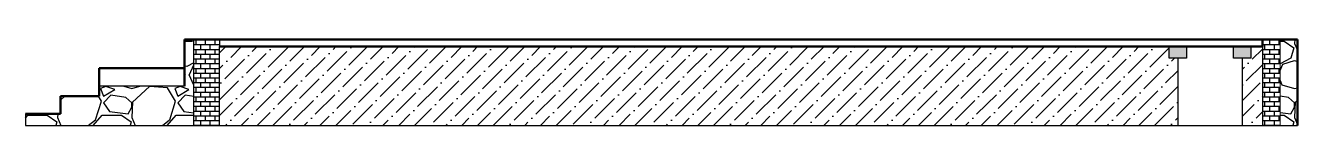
# Model space of a CAD drawing. Header units: millimetres. Extents: x -324080 to 120693, y -32448 to 53734.
# Drawn here: x -215146 to -209705, y 18267 to 18635 of the extents above; entities that cross this region are included whole.
import ezdxf

# ---------------------------------------------------------------- set-up
doc = ezdxf.new("R2010")
doc.units = ezdxf.units.MM
doc.layers.add('przekrój', color=6, linetype='Continuous', lineweight=50)
doc.layers.add('wymiary', color=253, linetype='Continuous', lineweight=5)
pattern_1 = [(45, (-443.12, 35042.98), (25.25697, 92.608891), [119.0625, -23.8125, 0, -23.8125])]

msp = doc.modelspace()

# ---------------------------------------------------------------- hatches: boundary and pattern name
at = {"transparency": 33554687}
h = msp.add_hatch(dxfattribs=at)
h.set_pattern_fill('GRAVEL', color=256, scale=12.5)
h.set_pattern_definition([(228.01279, (-196367.583, 14672.875), (-2540, -2857.5), [42.715, -4228.8105]), (184.96974, (-196396.158, 14641.125), (3809.999998, 317.500018), [73.3006, -7256.756]), (132.51045, (-196469.183, 14634.775), (3175.000001, -3492.499999), [51.685, -5116.8403]), (267.27369, (-196593.008, 14555.4), (317.500001, 6350), [66.7506, -6608.3047]), (292.83365, (-196596.183, 14488.725), (-1587.5, 3810), [65.4542, -6479.976]), (357.27369, (-196570.783, 14428.4), (-6350, 317.500001), [66.7506, -6608.3047]), (37.69424, (-196504.108, 14425.225), (-4127.5, -3175), [88.2742, -8739.1394]), (72.25533, (-196434.258, 14479.2), (2222.5000006, 6985), [83.34, -8250.657]), (121.42957, (-196408.858, 14558.575), (-2540, 4127.5), [66.9766, -6630.6932]), (175.23636, (-196443.783, 14615.725), (3492.5, -317.5), [76.464, -3746.742]), (222.39744, (-196519.983, 14622.075), (-3810, -3492.5), [98.8847, -9789.5966]), (138.81407, (-196278.683, 14552.225), (-2222.5, 1905), [33.7506, -3341.3207]), (171.46923, (-196304.083, 14574.45), (4127.5, -634.999999), [64.2102, -6356.83]), (225, (-196367.58, 14583.98), (-4e-14, -317.5), [44.901, -404.1116]), (203.1986, (-196389.808, 14622.075), (1587.5, 635), [24.18, -2393.828]), (291.8014, (-196412.03, 14612.55), (-317.5, 952.5), [34.1957, -1675.594]), (30.96376, (-196399.333, 14580.8), (952.5, 635), [55.54, -1795.7873]), (161.56505, (-196351.71, 14609.38), (635, -317.5), [40.161, -963.8623]), (16.38954, (-196596.183, 14612.55), (3175, 952.5), [56.261, -5569.8533]), (70.34618, (-196542.208, 14628.425), (-1270, -3492.5), [47.2, -4672.777]), (293.1986, (-196351.708, 14672.875), (-635, 1587.5), [48.36, -2369.648]), (343.61046, (-196332.658, 14628.425), (-3175, 952.5), [56.261, -5569.8533]), (339.44395, (-196596.183, 14415.7), (-1587.5, 635), [54.2544, -2658.467]), (294.77514, (-196545.383, 14396.65), (-1587.500002, 3492.5), [45.459, -4500.449]), (66.8014, (-196348.533, 14355.375), (635, 1587.5), [48.36, -2369.648]), (17.35402, (-196329.483, 14399.825), (-4127.5, -1270), [53.223, -5269.047]), (69.44395, (-196504.108, 14355.375), (-635, -1587.5), [27.127, -2685.594]), (101.30993, (-196367.58, 14355.375), (-317.5, 1270), [16.1893, -1602.7494]), (165.96376, (-196370.76, 14371.25), (952.5, -317.5), [65.454, -1243.632]), (186.00901, (-196434.258, 14387.125), (3175, 317.5), [60.6584, -6005.1706]), (303.69007, (-196399.33, 14552.225), (-317.5, 635), [45.7905, -1098.972]), (353.15723, (-196373.933, 14514.125), (5397.5, -635), [79.9446, -7914.501]), (60.9454, (-196294.558, 14504.6), (-1270, -2222.5), [32.6885, -3236.174]), (90, (-196278.68, 14533.18), (-317.5, 317.5), [19.05, -298.45]), (120.25644, (-196440.608, 14396.65), (1270, -2222.5), [44.1084, -4366.7426]), (48.01279, (-196462.833, 14434.75), (2540, 2857.5), [85.4304, -4186.0953]), (0, (-196405.68, 14498.25), (317.5, 317.5), [82.55, -234.95]), (325.30485, (-196323.133, 14498.25), (3175.000001, -2222.499998), [50.201, -4969.9146]), (254.0546, (-196281.858, 14469.675), (-317.5, -1270), [46.2286, -2265.2063]), (207.645975, (-196294.558, 14425.225), (-6032.5, -3175), [75.268, -7451.558]), (175.42608, (-196361.233, 14390.3), (-4127.5, 317.5), [79.6287, -7883.2308])])
h.paths.add_polyline_path([(-214426.44, 18267.13), (-214426.44, 18626.63), (-214466.44, 18634.63), (-214466.44, 18434.63), (-214831.44, 18434.63), (-214831.44, 18392.13), (-214996.44, 18392.13), (-214996.44, 18317.13), (-215146.44, 18317.13), (-215146.44, 18267.13)])
h = msp.add_hatch(dxfattribs=at)
h.set_pattern_fill('AR-B816', color=256, scale=0.1)
h.paths.add_polyline_path([(-214316.44, 18604.63), (-214316.44, 18634.63), (-214426.44, 18634.63), (-214426.44, 18267.13), (-214316.44, 18267.13)])
h = msp.add_hatch(dxfattribs=at)
h.set_pattern_fill('AR-B816', color=256, scale=0.1)
h.paths.add_polyline_path([(-209780.15, 18634.63), (-209855.15, 18634.63), (-209855.15, 18604.63), (-209855.15, 18267.13), (-209780.15, 18267.13)])
h = msp.add_hatch(dxfattribs=at)
h.set_pattern_fill('GRAVEL', color=256, scale=12.5)
h.set_pattern_definition([(228.01279, (-191076.288, 14672.875), (-2540, -2857.5), [42.715, -4228.8105]), (184.96974, (-191104.863, 14641.125), (3809.999998, 317.500018), [73.3006, -7256.756]), (132.51045, (-191177.888, 14634.775), (3175.000001, -3492.499999), [51.685, -5116.8403]), (267.27369, (-191301.713, 14555.4), (317.500001, 6350), [66.7506, -6608.3047]), (292.83365, (-191304.888, 14488.725), (-1587.5, 3810), [65.4542, -6479.976]), (357.27369, (-191279.488, 14428.4), (-6350, 317.500001), [66.7506, -6608.3047]), (37.69424, (-191212.813, 14425.225), (-4127.5, -3175), [88.2742, -8739.1394]), (72.25533, (-191142.963, 14479.2), (2222.5000006, 6985), [83.34, -8250.657]), (121.42957, (-191117.563, 14558.575), (-2540, 4127.5), [66.9766, -6630.6932]), (175.23636, (-191152.488, 14615.725), (3492.5, -317.5), [76.464, -3746.742]), (222.39744, (-191228.688, 14622.075), (-3810, -3492.5), [98.8847, -9789.5966]), (138.81407, (-190987.388, 14552.225), (-2222.5, 1905), [33.7506, -3341.3207]), (171.46923, (-191012.788, 14574.45), (4127.5, -634.999999), [64.2102, -6356.83]), (225, (-191076.29, 14583.98), (-4e-14, -317.5), [44.901, -404.1116]), (203.1986, (-191098.513, 14622.075), (1587.5, 635), [24.18, -2393.828]), (291.8014, (-191120.74, 14612.55), (-317.5, 952.5), [34.1957, -1675.594]), (30.96376, (-191108.04, 14580.8), (952.5, 635), [55.54, -1795.7873]), (161.56505, (-191060.41, 14609.38), (635, -317.5), [40.161, -963.8623]), (16.38954, (-191304.888, 14612.55), (3175, 952.5), [56.261, -5569.8533]), (70.34618, (-191250.913, 14628.425), (-1270, -3492.5), [47.2, -4672.777]), (293.1986, (-191060.413, 14672.875), (-635, 1587.5), [48.36, -2369.648]), (343.61046, (-191041.363, 14628.425), (-3175, 952.5), [56.261, -5569.8533]), (339.44395, (-191304.888, 14415.7), (-1587.5, 635), [54.2544, -2658.467]), (294.77514, (-191254.088, 14396.65), (-1587.500002, 3492.5), [45.459, -4500.449]), (66.8014, (-191057.238, 14355.375), (635, 1587.5), [48.36, -2369.648]), (17.35402, (-191038.188, 14399.825), (-4127.5, -1270), [53.223, -5269.047]), (69.44395, (-191212.813, 14355.375), (-635, -1587.5), [27.127, -2685.594]), (101.30993, (-191076.29, 14355.375), (-317.5, 1270), [16.1893, -1602.7494]), (165.96376, (-191079.46, 14371.25), (952.5, -317.5), [65.454, -1243.632]), (186.00901, (-191142.963, 14387.125), (3175, 317.5), [60.6584, -6005.1706]), (303.69007, (-191108.04, 14552.225), (-317.5, 635), [45.7905, -1098.972]), (353.15723, (-191082.638, 14514.125), (5397.5, -635), [79.9446, -7914.501]), (60.9454, (-191003.263, 14504.6), (-1270, -2222.5), [32.6885, -3236.174]), (90, (-190987.4, 14533.18), (-317.5, 317.5), [19.05, -298.45]), (120.25644, (-191149.313, 14396.65), (1270, -2222.5), [44.1084, -4366.7426]), (48.01279, (-191171.538, 14434.75), (2540, 2857.5), [85.4304, -4186.0953]), (0, (-191114.4, 14498.25), (317.5, 317.5), [82.55, -234.95]), (325.30485, (-191031.838, 14498.25), (3175.000001, -2222.499998), [50.201, -4969.9146]), (254.0546, (-190990.563, 14469.675), (-317.5, -1270), [46.2286, -2265.2063]), (207.645975, (-191003.263, 14425.225), (-6032.5, -3175), [75.268, -7451.558]), (175.42608, (-191069.938, 14390.3), (-4127.5, 317.5), [79.6287, -7883.2308])])
h.paths.add_polyline_path([(-209705.15, 18267.13), (-209705.15, 18359.01), (-209705.15, 18450.88), (-209705.15, 18634.63), (-209780.15, 18634.63), (-209780.15, 18450.88), (-209780.15, 18392.13), (-209780.15, 18391.7), (-209780.15, 18317.13), (-209780.15, 18267.13)])
h = msp.add_hatch(dxfattribs=at)
h.set_pattern_fill('ANSI36', color=256, scale=15)
h.set_pattern_definition(pattern_1)
h.paths.add_polyline_path([(-210217.16, 18554.63), (-210254.66, 18554.63), (-210254.66, 18604.63), (-214316.44, 18604.63), (-214316.44, 18434.63), (-214316.44, 18267.13), (-210217.16, 18267.13)])
h = msp.add_hatch(color=256, dxfattribs=at)
h.dxf.hatch_style = 1
h.paths.add_polyline_path([(-210179.66, 18604.63), (-210254.66, 18604.63), (-210254.66, 18554.63), (-210179.66, 18554.63)])
h.paths.add_polyline_path([(-209904.66, 18604.63), (-209979.66, 18604.63), (-209979.66, 18554.63), (-209904.66, 18554.63)])
h = msp.add_hatch(dxfattribs=at)
h.set_pattern_fill('ANSI36', color=256, scale=15)
h.set_pattern_definition(pattern_1)
h.paths.add_polyline_path([(-209855.15, 18604.63), (-209904.66, 18604.63), (-209904.66, 18554.63), (-209942.16, 18554.63), (-209942.16, 18267.13), (-209855.15, 18267.13)])

# ---------------------------------------------------------------- linework, layer by layer
for p, q in [((-214426.44, 18267.13), (-214426.44, 18634.63)), ((-214316.44, 18634.63), (-214316.44, 18604.63)), ((-214316.44, 18267.13), (-214316.44, 18604.63)), ((-210254.66, 18554.63), (-210254.66, 18604.63)), ((-210179.66, 18604.63), (-210179.66, 18554.63)), ((-209979.66, 18554.63), (-209979.66, 18604.63)), ((-209904.66, 18604.63), (-209904.66, 18554.63)), ((-209855.15, 18604.63), (-209855.15, 18267.13)), ((-210179.66, 18554.63), (-210254.66, 18554.63)), ((-210217.16, 18554.63), (-210217.16, 18267.13)), ((-209904.66, 18554.63), (-209979.66, 18554.63)), ((-209942.16, 18554.63), (-209942.16, 18267.13)), ((-214466.44, 18434.63), (-214831.44, 18434.63)), ((-215146.44, 18317.13), (-215146.44, 18267.13)), ((-215146.44, 18267.13), (-209705.15, 18267.13))]:
    msp.add_line(p, q)
at = {"layer": 'przekrój'}
for p, q in [((-214316.44, 18634.63), (-214466.44, 18634.63)), ((-214466.44, 18634.63), (-214466.44, 18434.63)), ((-214316.44, 18634.63), (-209855.15, 18634.63)), ((-209855.15, 18634.63), (-209855.15, 18604.63)), ((-209705.15, 18634.63), (-209855.15, 18634.63)), ((-209705.15, 18267.13), (-209705.15, 18634.63)), ((-209855.15, 18604.63), (-214316.44, 18604.63)), ((-214466.44, 18512.13), (-214831.44, 18512.13)), ((-214831.44, 18512.13), (-214831.44, 18392.13)), ((-214831.44, 18392.13), (-214996.44, 18392.13)), ((-214996.44, 18392.13), (-214996.44, 18317.13)), ((-214996.44, 18317.13), (-215146.44, 18317.13))]:
    msp.add_line(p, q, dxfattribs=at)
at = {"layer": 'wymiary'}
msp.add_line((-209780.15, 18634.63), (-209780.15, 18267.13), dxfattribs=at)

doc.saveas('drawing.dxf')
